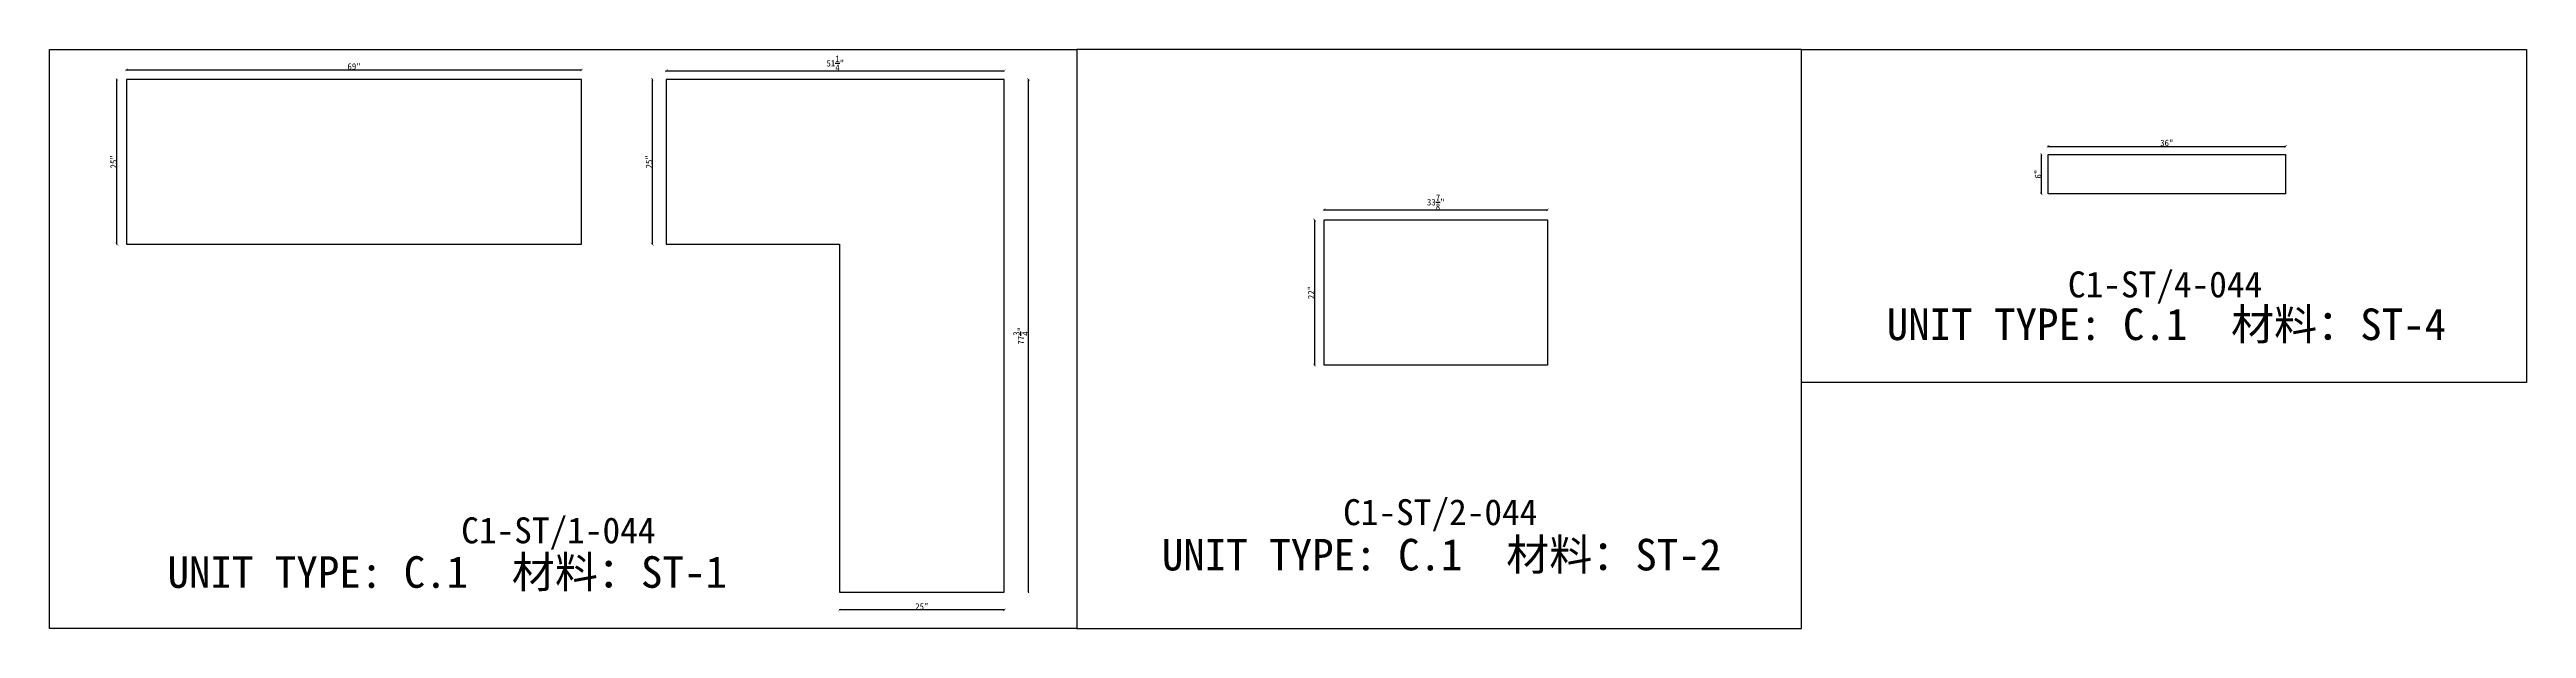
# Model space of a CAD drawing. Header units: millimetres. Extents: x -46966 to 138077, y -48408 to 2116.
# Drawn here: x 102126 to 111667, y -24459 to -22229 of the extents above; entities that cross this region are included whole.
import ezdxf
from ezdxf.enums import TextEntityAlignment as Align

# ---------------------------------------------------------------- set-up
doc = ezdxf.new("R2010")
doc.units = ezdxf.units.MM
doc.layers.add('PART_NUMBER', color=3, linetype='Continuous')
doc.styles.add('样式 1', font='')
doc.styles.get('样式 1').set_extended_font_data('NSimSun')
doc.dimstyles.new('副本 ISO-25', dxfattribs={"dimtxt": 25, "dimasz": 10, "dimexe": 1.5, "dimexo": 0.5, "dimtad": 1, "dimlfac": 0.03937, "dimlunit": 5, "dimtxsty": '样式 1', "dimblk": 'ARCHTICK', "dimcen": 2.5, "dimclrd": 256, "dimclrt": 1, "dimazin": 3, "dimtfac": 1, "dimtmove": 0, "dimatfit": 3, "dimfxlon": 1})

msp = doc.modelspace()

# ---------------------------------------------------------------- texts
at = {"style": '样式 1'}
for s, p in [('UNIT TYPE: C.1', (109202.355, -23347.913)), ('材料：ST-4', (110528.636, -23347.913)), ('UNIT TYPE: C.1', (106410.481, -24235.091)), ('材料：ST-2', (107736.762, -24235.091)), ('UNIT TYPE: C.1', (102580.395, -24302.044)), ('材料：ST-1', (103906.676, -24302.044))]:
    msp.add_text(s, height=121.5865, dxfattribs=at).set_placement(p)
at = {"layer": 'PART_NUMBER', "color": 3, "style": '样式 1'}
for s, p in [('C1-ST/4-044', (110274.591, -23133.586)), ('C1-ST/1-044', (104085.835, -24080.756)), ('C1-ST/2-044', (107482.717, -24010.756))]:
    msp.add_text(s, height=100, dxfattribs=at).set_placement(p, align=Align.MIDDLE_CENTER)

# ---------------------------------------------------------------- blocks, each defined once
blk = doc.blocks.new('_ArchTick')
at = {"color": 0, "linetype": 'ByBlock', "const_width": 0.15}
blk.add_lwpolyline([(-0.5, -0.5), (0.5, 0.5)], dxfattribs=at)
blk = doc.blocks.new('*D1665')
at = {"color": 0, "lineweight": -2, "transparency": 16777216}
for p, q in [((102386.8, -22343.9), (102384.3, -22343.9)), ((102386.8, -22978.9), (102384.3, -22978.9))]:
    blk.add_line(p, q, dxfattribs=at)
at = {"lineweight": -2, "transparency": 16777216}
blk.add_line((102385.8, -22978.9), (102385.8, -22343.9), dxfattribs=at)
at = {"layer": 'Defpoints', "color": 0, "transparency": 16777216}
for p in [(102385.8, -22343.9), (102422.7, -22343.9), (102422.7, -22978.9)]:
    blk.add_point(p, dxfattribs=at)
at = {"lineweight": -2, "transparency": 16777216, "xscale": 10, "yscale": 10, "zscale": 10}
for p, rotation in [((102385.8, -22343.9), 90), ((102385.8, -22978.9), 270)]:
    blk.add_blockref('_ArchTick', p, dxfattribs=dict(at, rotation=rotation))
at = {"color": 1, "transparency": 16777216, "insert": (102372.7, -22661.4), "char_height": 25, "attachment_point": 5, "rotation": 90, "style": '样式 1'}
blk.add_mtext('\\A1;25"', dxfattribs=at)
blk = doc.blocks.new('*D1666')
at = {"color": 0, "lineweight": -2, "transparency": 16777216}
for p, q in [((102422.7, -22308.6), (102422.7, -22306.1)), ((104175.3, -22308.6), (104175.3, -22306.1))]:
    blk.add_line(p, q, dxfattribs=at)
at = {"lineweight": -2, "transparency": 16777216}
blk.add_line((102422.7, -22307.6), (104175.3, -22307.6), dxfattribs=at)
at = {"layer": 'Defpoints', "color": 0, "transparency": 16777216}
for p in [(104175.3, -22307.6), (102422.7, -22343.9), (104175.3, -22343.9)]:
    blk.add_point(p, dxfattribs=at)
at = {"lineweight": -2, "transparency": 16777216, "xscale": 10, "yscale": 10, "zscale": 10, "rotation": 180}
blk.add_blockref('_ArchTick', (102422.7, -22307.6), dxfattribs=at)
at = {"lineweight": -2, "transparency": 16777216, "xscale": 10, "yscale": 10, "zscale": 10}
blk.add_blockref('_ArchTick', (104175.3, -22307.6), dxfattribs=at)
at = {"color": 1, "transparency": 16777216, "insert": (103299, -22294.5), "char_height": 25, "attachment_point": 5, "style": '样式 1'}
blk.add_mtext('\\A1;69"', dxfattribs=at)
blk = doc.blocks.new('*D1667')
at = {"color": 0, "lineweight": -2, "transparency": 16777216}
for p, q in [((104501.6, -22311.8), (104501.6, -22309.3)), ((105803.4, -22311.8), (105803.4, -22309.3))]:
    blk.add_line(p, q, dxfattribs=at)
at = {"lineweight": -2, "transparency": 16777216}
blk.add_line((104501.6, -22310.8), (105803.4, -22310.8), dxfattribs=at)
at = {"layer": 'Defpoints', "color": 0, "transparency": 16777216}
for p in [(105803.4, -22310.8), (104501.6, -22343.9), (105803.4, -22343.9)]:
    blk.add_point(p, dxfattribs=at)
at = {"lineweight": -2, "transparency": 16777216, "xscale": 10, "yscale": 10, "zscale": 10, "rotation": 180}
blk.add_blockref('_ArchTick', (104501.6, -22310.8), dxfattribs=at)
at = {"lineweight": -2, "transparency": 16777216, "xscale": 10, "yscale": 10, "zscale": 10}
blk.add_blockref('_ArchTick', (105803.4, -22310.8), dxfattribs=at)
at = {"color": 1, "transparency": 16777216, "insert": (105152.5, -22281.8), "char_height": 25, "attachment_point": 5, "style": '样式 1'}
blk.add_mtext('\\A1;51{\\H1x;\\S1/4;}"', dxfattribs=at)
blk = doc.blocks.new('*D1668')
at = {"color": 0, "lineweight": -2, "transparency": 16777216}
for p, q in [((104449.2, -22343.9), (104446.7, -22343.9)), ((104449.2, -22978.9), (104446.7, -22978.9))]:
    blk.add_line(p, q, dxfattribs=at)
at = {"lineweight": -2, "transparency": 16777216}
blk.add_line((104448.2, -22978.9), (104448.2, -22343.9), dxfattribs=at)
at = {"layer": 'Defpoints', "color": 0, "transparency": 16777216}
for p in [(104448.2, -22343.9), (104501.6, -22343.9), (104501.6, -22978.9)]:
    blk.add_point(p, dxfattribs=at)
at = {"lineweight": -2, "transparency": 16777216, "xscale": 10, "yscale": 10, "zscale": 10}
for p, rotation in [((104448.2, -22343.9), 90), ((104448.2, -22978.9), 270)]:
    blk.add_blockref('_ArchTick', p, dxfattribs=dict(at, rotation=rotation))
at = {"color": 1, "transparency": 16777216, "insert": (104435, -22661.4), "char_height": 25, "attachment_point": 5, "rotation": 90, "style": '样式 1'}
blk.add_mtext('\\A1;25"', dxfattribs=at)
blk = doc.blocks.new('*D1669')
at = {"color": 0, "lineweight": -2, "transparency": 16777216}
for p, q in [((105168.4, -24386.2), (105168.4, -24388.7)), ((105803.4, -24386.2), (105803.4, -24388.7))]:
    blk.add_line(p, q, dxfattribs=at)
at = {"lineweight": -2, "transparency": 16777216}
blk.add_line((105803.4, -24387.2), (105168.4, -24387.2), dxfattribs=at)
at = {"layer": 'Defpoints', "color": 0, "transparency": 16777216}
for p in [(105168.4, -24318.8), (105803.4, -24318.8), (105168.4, -24387.2)]:
    blk.add_point(p, dxfattribs=at)
at = {"lineweight": -2, "transparency": 16777216, "xscale": 10, "yscale": 10, "zscale": 10, "rotation": 180}
blk.add_blockref('_ArchTick', (105168.4, -24387.2), dxfattribs=at)
at = {"lineweight": -2, "transparency": 16777216, "xscale": 10, "yscale": 10, "zscale": 10}
blk.add_blockref('_ArchTick', (105803.4, -24387.2), dxfattribs=at)
at = {"color": 1, "transparency": 16777216, "insert": (105485.9, -24374.1), "char_height": 25, "attachment_point": 5, "style": '样式 1'}
blk.add_mtext('\\A1;25"', dxfattribs=at)
blk = doc.blocks.new('*D1670')
at = {"color": 0, "lineweight": -2, "transparency": 16777216}
for p, q in [((105895.6, -22343.9), (105898.1, -22343.9)), ((105895.6, -24318.8), (105898.1, -24318.8))]:
    blk.add_line(p, q, dxfattribs=at)
at = {"lineweight": -2, "transparency": 16777216}
blk.add_line((105896.6, -24318.8), (105896.6, -22343.9), dxfattribs=at)
at = {"layer": 'Defpoints', "color": 0, "transparency": 16777216}
for p in [(105803.4, -22343.9), (105896.6, -22343.9), (105803.4, -24318.8)]:
    blk.add_point(p, dxfattribs=at)
at = {"lineweight": -2, "transparency": 16777216, "xscale": 10, "yscale": 10, "zscale": 10}
for p, rotation in [((105896.6, -22343.9), 90), ((105896.6, -24318.8), 270)]:
    blk.add_blockref('_ArchTick', p, dxfattribs=dict(at, rotation=rotation))
at = {"color": 1, "transparency": 16777216, "insert": (105867.5, -23331.4), "char_height": 25, "attachment_point": 5, "rotation": 90, "style": '样式 1'}
blk.add_mtext('\\A1;77{\\H1x;\\S3/4;}"', dxfattribs=at)
blk = doc.blocks.new('*D1671')
at = {"color": 0, "lineweight": -2, "transparency": 16777216}
for p, q in [((107035.3, -22847.1), (107035.3, -22844.6)), ((107895.7, -22847.1), (107895.7, -22844.6))]:
    blk.add_line(p, q, dxfattribs=at)
at = {"lineweight": -2, "transparency": 16777216}
blk.add_line((107035.3, -22846.1), (107895.7, -22846.1), dxfattribs=at)
at = {"layer": 'Defpoints', "color": 0, "transparency": 16777216}
for p in [(107035.3, -22885.5), (107895.7, -22846.1), (107895.7, -22885.5)]:
    blk.add_point(p, dxfattribs=at)
at = {"lineweight": -2, "transparency": 16777216, "xscale": 10, "yscale": 10, "zscale": 10, "rotation": 180}
blk.add_blockref('_ArchTick', (107035.3, -22846.1), dxfattribs=at)
at = {"lineweight": -2, "transparency": 16777216, "xscale": 10, "yscale": 10, "zscale": 10}
blk.add_blockref('_ArchTick', (107895.7, -22846.1), dxfattribs=at)
at = {"color": 1, "transparency": 16777216, "insert": (107465.5, -22817), "char_height": 25, "attachment_point": 5, "style": '样式 1'}
blk.add_mtext('\\A1;33{\\H1x;\\S7/8;}"', dxfattribs=at)
blk = doc.blocks.new('*D1672')
at = {"color": 0, "lineweight": -2, "transparency": 16777216}
for p, q in [((106999.6, -22885.5), (106997.1, -22885.5)), ((106999.6, -23444.3), (106997.1, -23444.3))]:
    blk.add_line(p, q, dxfattribs=at)
at = {"lineweight": -2, "transparency": 16777216}
blk.add_line((106998.6, -22885.5), (106998.6, -23444.3), dxfattribs=at)
at = {"layer": 'Defpoints', "color": 0, "transparency": 16777216}
for p in [(107035.3, -22885.5), (106998.6, -23444.3), (107035.3, -23444.3)]:
    blk.add_point(p, dxfattribs=at)
at = {"lineweight": -2, "transparency": 16777216, "xscale": 10, "yscale": 10, "zscale": 10}
for p, rotation in [((106998.6, -22885.5), 90), ((106998.6, -23444.3), 270)]:
    blk.add_blockref('_ArchTick', p, dxfattribs=dict(at, rotation=rotation))
at = {"color": 1, "transparency": 16777216, "insert": (106985.5, -23164.9), "char_height": 25, "attachment_point": 5, "rotation": 90, "style": '样式 1'}
blk.add_mtext('\\A1;22"', dxfattribs=at)
blk = doc.blocks.new('*D1673')
at = {"color": 0, "lineweight": -2, "transparency": 16777216}
for p, q in [((109824, -22602.9), (109824, -22600.4)), ((110738.4, -22602.9), (110738.4, -22600.4))]:
    blk.add_line(p, q, dxfattribs=at)
at = {"lineweight": -2, "transparency": 16777216}
blk.add_line((109824, -22601.9), (110738.4, -22601.9), dxfattribs=at)
at = {"layer": 'Defpoints', "color": 0, "transparency": 16777216}
for p in [(110738.4, -22601.9), (109824, -22632.8), (110738.4, -22632.8)]:
    blk.add_point(p, dxfattribs=at)
at = {"lineweight": -2, "transparency": 16777216, "xscale": 10, "yscale": 10, "zscale": 10, "rotation": 180}
blk.add_blockref('_ArchTick', (109824, -22601.9), dxfattribs=at)
at = {"lineweight": -2, "transparency": 16777216, "xscale": 10, "yscale": 10, "zscale": 10}
blk.add_blockref('_ArchTick', (110738.4, -22601.9), dxfattribs=at)
at = {"color": 1, "transparency": 16777216, "insert": (110281.2, -22588.8), "char_height": 25, "attachment_point": 5, "style": '样式 1'}
blk.add_mtext('\\A1;36"', dxfattribs=at)
blk = doc.blocks.new('*D1674')
at = {"color": 0, "lineweight": -2, "transparency": 16777216}
for p, q in [((109799.2, -22632.8), (109796.7, -22632.8)), ((109799.2, -22785.2), (109796.7, -22785.2))]:
    blk.add_line(p, q, dxfattribs=at)
at = {"lineweight": -2, "transparency": 16777216}
blk.add_line((109798.2, -22785.2), (109798.2, -22632.8), dxfattribs=at)
at = {"layer": 'Defpoints', "color": 0, "transparency": 16777216}
for p in [(109798.2, -22632.8), (109824, -22632.8), (109824, -22785.2)]:
    blk.add_point(p, dxfattribs=at)
at = {"lineweight": -2, "transparency": 16777216, "xscale": 10, "yscale": 10, "zscale": 10}
for p, rotation in [((109798.2, -22632.8), 90), ((109798.2, -22785.2), 270)]:
    blk.add_blockref('_ArchTick', p, dxfattribs=dict(at, rotation=rotation))
at = {"color": 1, "transparency": 16777216, "insert": (109785.1, -22709), "char_height": 25, "attachment_point": 5, "rotation": 90, "style": '样式 1'}
blk.add_mtext('\\A1;6"', dxfattribs=at)

# ---------------------------------------------------------------- dimensions: what is measured, and where the dimension line sits
for base, p1, p2, picture, middle in [((104175.323, -22307.615), (102422.723, -22343.946), (104175.323, -22343.946), '*D1666', (103299.023, -22294.49)), ((105803.368, -22310.813), (104501.618, -22343.946), (105803.368, -22343.946), '*D1667', (105152.493, -22281.79)), ((110738.446, -22601.92), (109824.046, -22632.756), (110738.446, -22632.756), '*D1673', (110281.246, -22588.795)), ((107895.677, -22846.061), (107035.252, -22885.488), (107895.677, -22885.488), '*D1671', (107465.464, -22816.968)), ((105168.368, -24387.212), (105803.368, -24318.796), (105168.368, -24318.796), '*D1669', (105485.868, -24374.087))]:
    dim = msp.add_linear_dim(base=base, p1=p1, p2=p2, dimstyle='副本 ISO-25')
    dim.commit()
    dim.dimension.update_dxf_attribs({"geometry": picture, "text_midpoint": middle})
for base, p1, p2, picture, middle in [((102385.783, -22343.946), (102422.723, -22978.946), (102422.723, -22343.946), '*D1665', (102372.658, -22661.446)), ((104448.173, -22343.946), (104501.618, -22978.946), (104501.618, -22343.946), '*D1668', (104435.048, -22661.446)), ((105896.59, -22343.946), (105803.368, -24318.796), (105803.368, -22343.946), '*D1670', (105867.497, -23331.371)), ((109798.212, -22632.756), (109824.046, -22785.156), (109824.046, -22632.756), '*D1674', (109785.087, -22708.956)), ((106998.606, -23444.288), (107035.252, -22885.488), (107035.252, -23444.288), '*D1672', (106985.481, -23164.888))]:
    dim = msp.add_linear_dim(base=base, p1=p1, p2=p2, angle=90, dimstyle='副本 ISO-25')
    dim.commit()
    dim.dimension.update_dxf_attribs({"geometry": picture, "text_midpoint": middle})

# ---------------------------------------------------------------- linework, layer by layer
at = {"color": 1}
for points in [[(102125.971, -22229.019), (106082.853, -22229.019), (106082.853, -24458.587), (102125.971, -24458.587)], [(106082.853, -24458.587), (108874.727, -24458.587), (108874.727, -22229.019), (106082.853, -22229.019)], [(108874.727, -22229.019), (111666.602, -22229.019), (111666.602, -23511.417), (108874.727, -23511.417)]]:
    msp.add_lwpolyline(points, close=True, dxfattribs=at)
for points in [[(102422.723, -22978.946), (104175.323, -22978.946), (104175.323, -22343.946), (102422.723, -22343.946)], [(105803.368, -22343.946), (104501.618, -22343.946), (104501.618, -22978.946), (105168.368, -22978.946), (105168.368, -24318.796), (105803.368, -24318.796)], [(109824.046, -22632.756), (110738.446, -22632.756), (110738.446, -22785.156), (109824.046, -22785.156)], [(107035.252, -22885.488), (107895.677, -22885.488), (107895.677, -23444.288), (107035.252, -23444.288)]]:
    msp.add_lwpolyline(points, close=True)

msp.set_redraw_order([(e.dxf.handle, doc.entitydb.next_handle()) for e in msp.query("TEXT MTEXT ATTDEF DIMENSION ARC_DIMENSION")])  # texts and dimensions are drawn at this point

doc.saveas('drawing.dxf')
